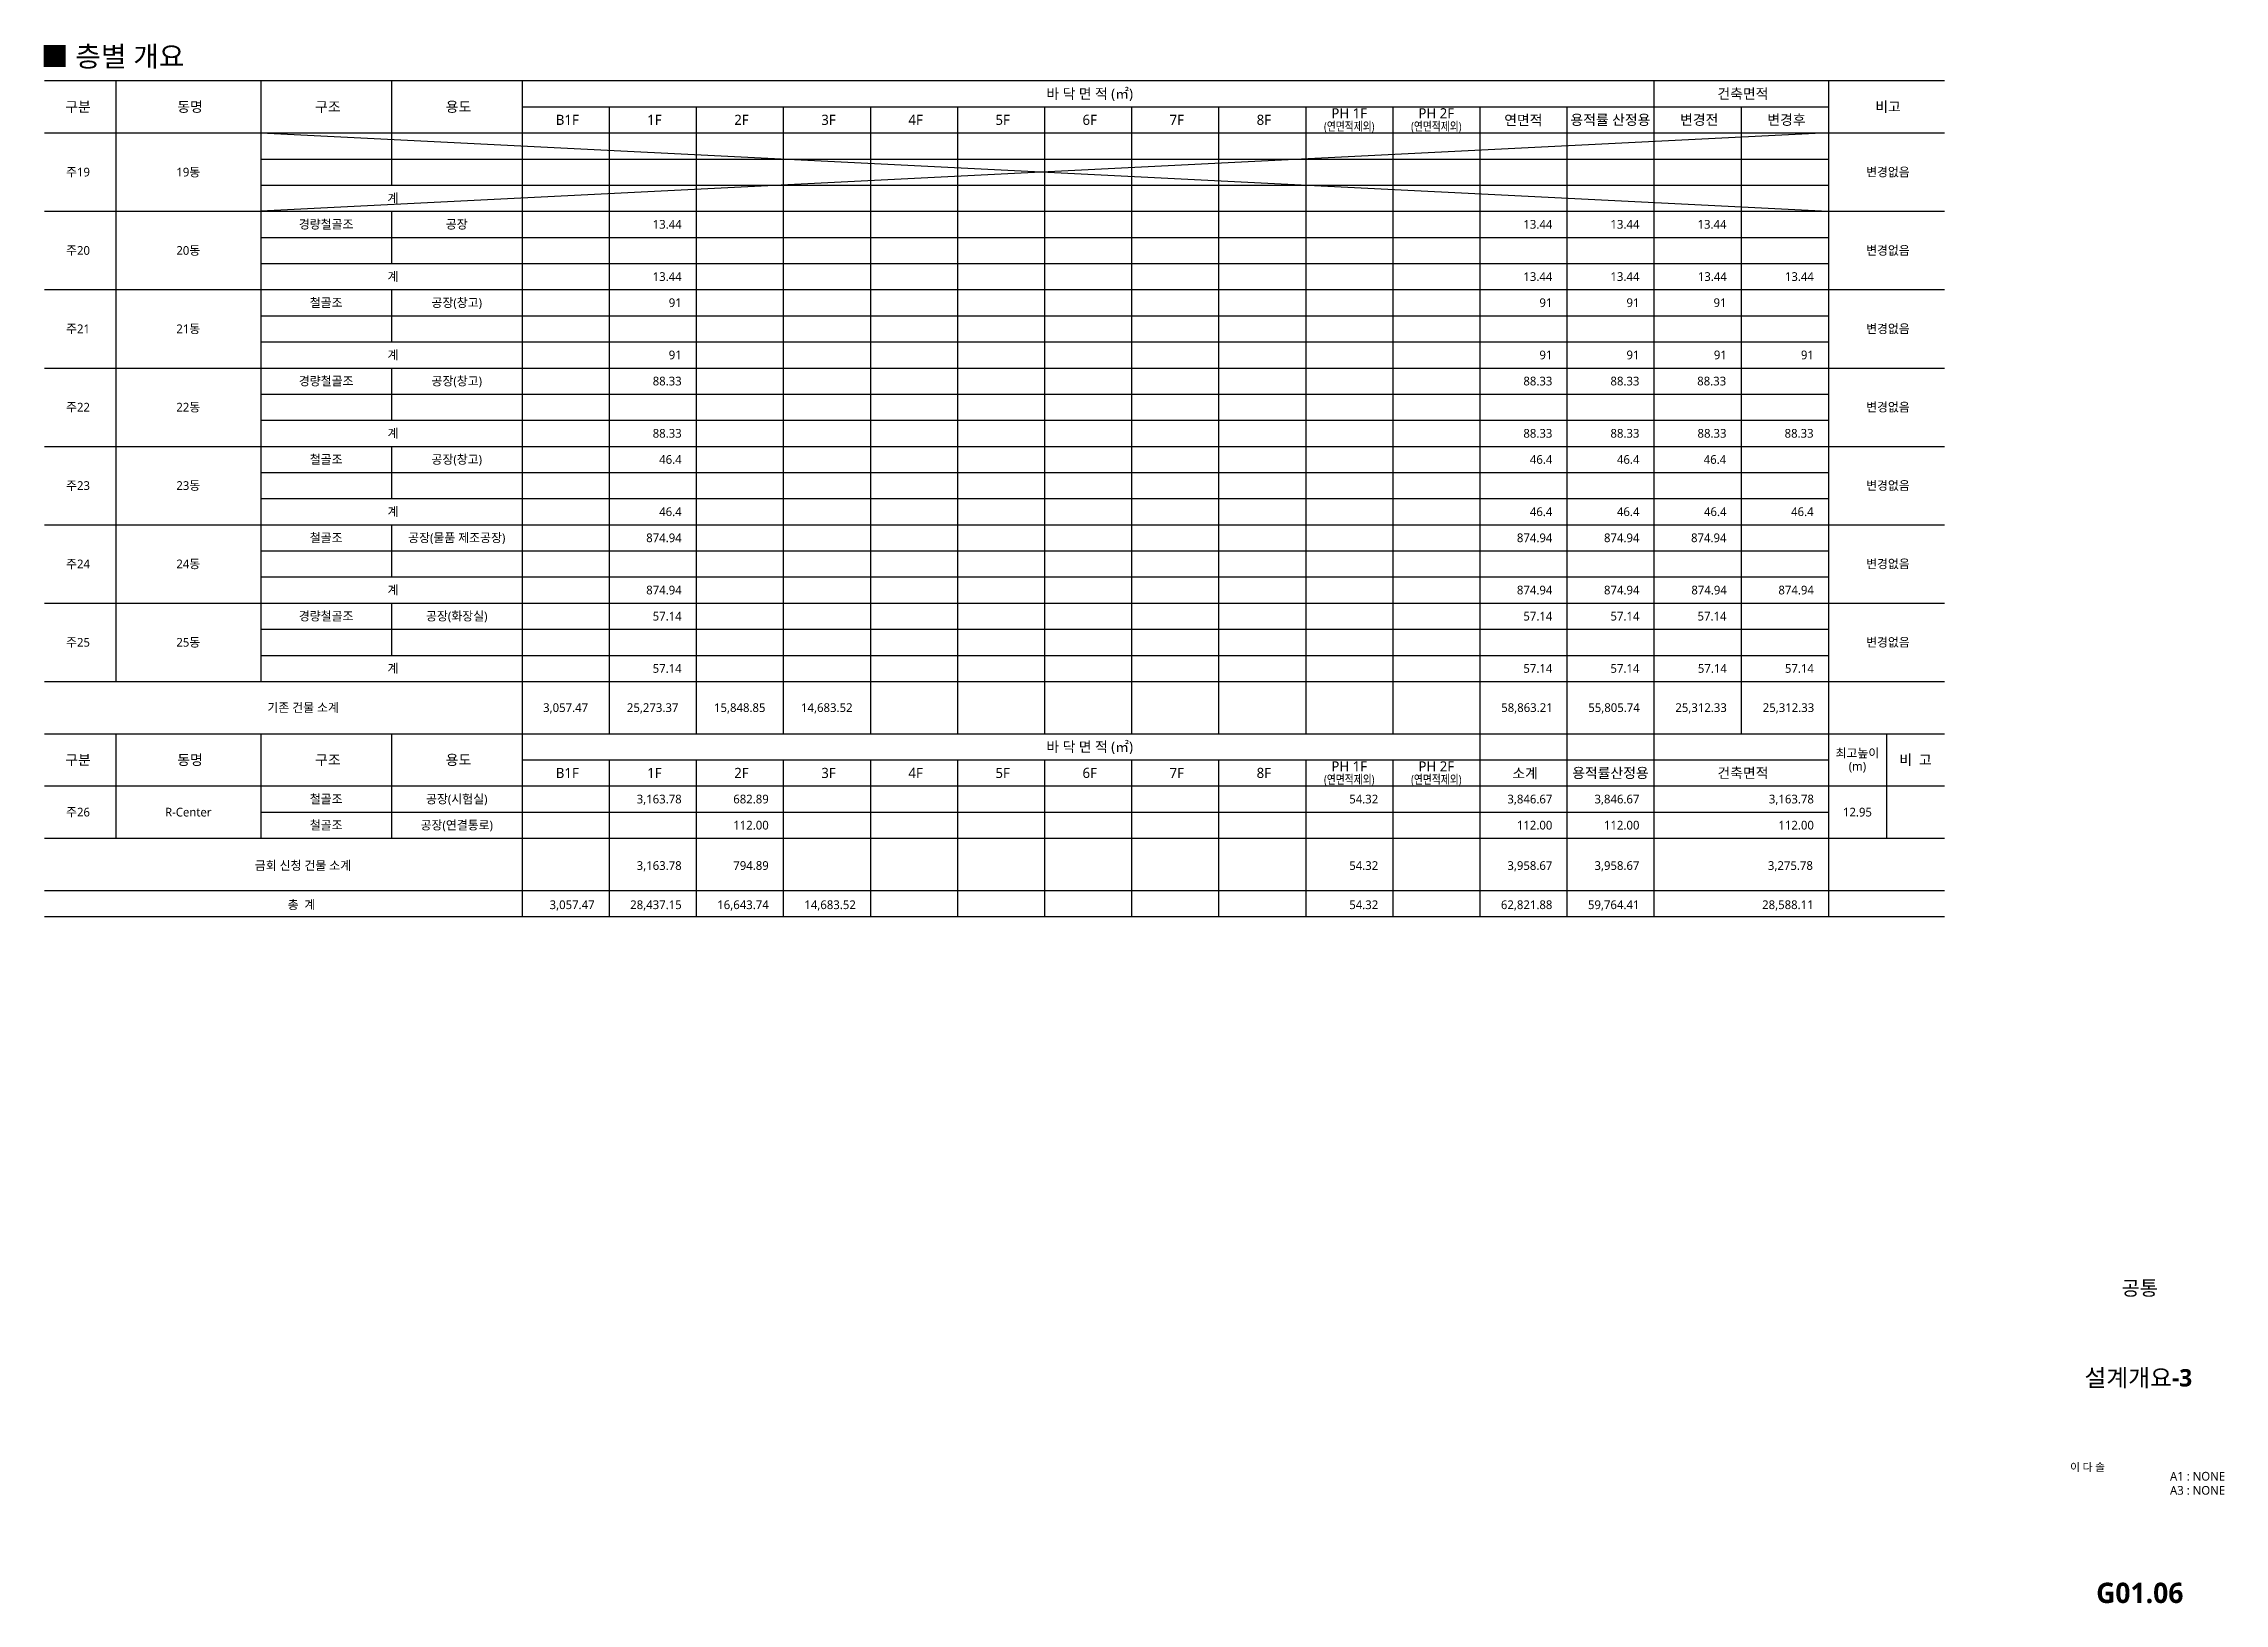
# Model space of a CAD drawing. Extents: x 5425 to 248764, y 2897 to 56672.
# Drawn here: x 173625 to 248764, y 2937 to 56672 of the extents above; entities that cross this region are included whole.
import ezdxf
from ezdxf.enums import TextEntityAlignment as Align

# ---------------------------------------------------------------- set-up
doc = ezdxf.new("R2010")
doc.units = 0
doc.header["$LTSCALE"] = 100
doc.header["$MEASUREMENT"] = 0
doc.layers.get('0').update_dxf_attribs({"linetype": 'CONTINUOUS'})
for name, color, linetype in [('ETC-8', 8, 'CONTINUOUS'), ('TEXT', 3, 'CONTINUOUS'), ('TXT', 3, 'CONTINUOUS'), ('XR-SHEET$0$TITLE', 7, 'CONTINUOUS'), ('XR-SHEET$1$SHT', 5, 'CONTINUOUS'), ('XR-SHEET$1$TEXT', 3, 'CONTINUOUS')]:
    doc.layers.add(name, color=color, linetype=linetype)
doc.layers.add('TXT-기존', color=6, linetype='CONTINUOUS', lineweight=20)
doc.styles.add('XR-SHEET$0$굴림체(옥산)', font='GulimChe.ttf')
doc.styles.add('맑은고딕B', font='malgunbd.ttf')
doc.styles.add('스타일1', font='malgun.ttf')

msp = doc.modelspace()

# ---------------------------------------------------------------- texts
at = {"layer": 'TEXT', "style": '스타일1'}
msp.add_text('■ 층별 개요', height=700, dxfattribs=at).set_placement((173529, 55881))
msp.add_text('공통', height=500, rotation=0.01218, dxfattribs=at).set_placement((245850, 13800), align=Align.MIDDLE_CENTER)
at = {"layer": 'TXT', "style": '스타일1'}
for s, height, p in [(' 바 닥 면 적 (㎡)', 350, (209610, 54947)), (' 건축면적', 350, (232116, 54947)), ('구분', 350, (174810, 54497)), (' 동명', 350, (178610, 54497)), (' 구조', 350, (183360, 54497)), (' 용도', 350, (187860, 54497)), (' B1F', 350, (191610, 54047)), (' 1F', 350, (194610, 54047)), (' 2F', 350, (197610, 54047)), (' 3F', 350, (200610, 54047)), (' 4F', 350, (203610, 54047)), (' 5F', 350, (206610, 54047)), (' 6F', 350, (209610, 54047)), (' 7F', 350, (212610, 54047)), (' 8F', 350, (215610, 54047)), ('PH 1F', 350, (218610, 54272)), ('PH 2F', 350, (221610, 54272)), ('연면적', 350, (224610, 54035)), ('용적률 산정용', 350, (227610, 54047)), (' 변경전', 350, (230610, 54047)), (' 변경후', 350, (233616, 54047)), (' 비고', 350, (237116, 54497)), ('주19', 300, (174810, 52247)), ('19동', 300, (178610, 52247)), (' 변경없음', 300, (237121, 52247)), (' 계', 300, (185610, 51347)), ('경량철골조', 300, (183360, 50447)), ('공장', 300, (187860, 50447)), ('주20', 300, (174810, 49547)), ('20동', 300, (178610, 49547)), (' 변경없음', 300, (237121, 49547)), (' 계', 300, (185610, 48647)), ('철골조', 300, (183360, 47747)), ('공장(창고)', 300, (187860, 47747)), ('주21', 300, (174810, 46847)), ('21동', 300, (178610, 46847)), (' 변경없음', 300, (237121, 46847)), (' 계', 300, (185610, 45947)), ('경량철골조', 300, (183360, 45047)), ('공장(창고)', 300, (187860, 45047)), (' 변경없음', 300, (237121, 44147)), ('주22', 300, (174810, 44147)), ('22동', 300, (178610, 44147)), (' 계', 300, (185610, 43247)), ('철골조', 300, (183360, 42347)), ('공장(창고)', 300, (187860, 42347)), ('주23', 300, (174810, 41447)), ('23동', 300, (178610, 41447)), (' 변경없음', 300, (237121, 41447)), (' 계', 300, (185610, 40547)), ('철골조', 300, (183360, 39647)), ('공장(물품 제조공장)', 300, (187860, 39647)), ('주24', 300, (174810, 38747)), ('24동', 300, (178610, 38747)), (' 변경없음', 300, (237121, 38747)), (' 계', 300, (185610, 37847)), ('경량철골조', 300, (183360, 36947)), ('공장(화장실)', 300, (187860, 36947)), ('주25', 300, (174810, 36047)), ('25동', 300, (178610, 36047)), (' 변경없음', 300, (237121, 36047)), (' 계', 300, (185610, 35147)), ('3,057.47', 300, (191610, 33797)), ('25,273.37', 300, (194610, 33797)), ('15,848.85', 300, (197610, 33797)), ('14,683.52', 300, (200610, 33797)), (' 바 닥 면 적 (㎡)', 350, (209610, 32447)), ('구분', 350, (174810, 31997)), (' 동명', 350, (178610, 31997)), (' 구조', 350, (183360, 31997)), (' 용도', 350, (187860, 31997)), (' B1F', 350, (191610, 31547)), (' 1F', 350, (194610, 31547)), (' 2F', 350, (197610, 31547)), (' 3F', 350, (200610, 31547)), (' 4F', 350, (203610, 31547)), (' 5F', 350, (206610, 31547)), (' 6F', 350, (209610, 31547)), (' 7F', 350, (212610, 31547)), (' 8F', 350, (215610, 31547)), ('PH 1F', 350, (218610, 31772)), ('PH 2F', 350, (221610, 31772)), (' 소계', 350, (224610, 31535)), ('용적률산정용', 350, (227610, 31547)), (' 건축면적', 350, (232116, 31547)), ('비  고', 350, (238121, 31997)), ('철골조', 300, (183360, 30647)), ('공장(시험실)', 300, (187860, 30647)), ('주26', 300, (174810, 30197)), ('R-Center', 300, (178610, 30197)), ('철골조', 300, (183360, 29747)), ('공장(연결통로)', 300, (187860, 29747))]:
    msp.add_text(s, height=height, dxfattribs=at).set_placement(p, align=Align.MIDDLE_CENTER)
at = {"layer": 'TXT', "style": '스타일1', "width": 0.8}
for p in [(218610, 53822), (221610, 53822), (218610, 31322), (221610, 31322)]:
    msp.add_text('(연면적제외)', height=300, dxfattribs=at).set_placement(p, align=Align.MIDDLE_CENTER)
at = {"layer": 'TXT', "style": '스타일1'}
for s, p in [('13.44', (195610, 50447)), ('13.44', (225610, 50447)), ('13.44', (228610, 50447)), ('13.44', (231610, 50447)), ('13.44', (195610, 48647)), ('13.44', (225610, 48647)), ('13.44', (228610, 48647)), ('13.44', (231621, 48647)), ('13.44', (234621, 48647)), ('91', (195610, 47747)), ('91', (225610, 47747)), ('91', (228610, 47747)), ('91', (231610, 47747)), ('91', (195610, 45947)), ('91', (225610, 45947)), ('91', (228610, 45947)), ('91', (231621, 45947)), ('91', (234621, 45947)), ('88.33', (195610, 45047)), ('88.33', (225610, 45047)), ('88.33', (228610, 45047)), ('88.33', (231599, 45047)), ('88.33', (195610, 43247)), ('88.33', (225610, 43247)), ('88.33', (228610, 43247)), ('88.33', (231610, 43247)), ('88.33', (234610, 43247)), ('46.4', (195610, 42347)), ('46.4', (225610, 42347)), ('46.4', (228610, 42347)), ('46.4', (231599, 42347)), ('46.4', (195610, 40547)), ('46.4', (225610, 40547)), ('46.4', (228610, 40547)), ('46.4', (231610, 40547)), ('46.4', (234610, 40547)), ('874.94', (195610, 39647)), ('874.94', (225610, 39647)), ('874.94', (228610, 39647)), ('874.94', (231610, 39647)), ('874.94', (195610, 37847)), ('874.94', (225610, 37847)), ('874.94', (228610, 37847)), ('874.94', (231621, 37847)), ('874.94', (234621, 37847)), ('57.14', (195610, 36947)), ('57.14', (225610, 36947)), ('57.14', (228610, 36947)), ('57.14', (231610, 36947)), ('57.14', (195610, 35147)), ('57.14', (225610, 35147)), ('57.14', (228610, 35147)), ('57.14', (231621, 35147)), ('57.14', (234621, 35147)), ('3,163.78', (195610, 30647)), ('682.89', (198610, 30647)), ('54.32', (219610, 30647)), ('3,846.67', (225610, 30647)), ('3,846.67', (228610, 30647)), ('3,163.78', (234621, 30647)), ('112.00', (198610, 29747)), ('112.00', (225610, 29747)), ('112.00', (228610, 29747)), ('112.00', (234621, 29747))]:
    msp.add_text(s, height=300, dxfattribs=at).set_placement(p, align=Align.MIDDLE_RIGHT)
at = {"layer": 'TXT', "color": 3, "style": '스타일1'}
for s, p in [('최고높이', (236121, 32228)), ('(m)', (236121, 31778))]:
    msp.add_text(s, height=300, dxfattribs=at).set_placement(p, align=Align.MIDDLE_CENTER)
at = {"layer": 'TXT-기존', "color": 4, "style": '스타일1'}
for s, p in [(' 기존 건물 소계', (182516, 33797)), ('12.95', (236121, 30197)), (' 금회 신청 건물 소계', (182510, 28356)), ('총  계', (182510, 27006))]:
    msp.add_text(s, height=300, dxfattribs=at).set_placement(p, align=Align.MIDDLE_CENTER)
for s, p in [('58,863.21', (225621, 33797)), ('55,805.74', (228621, 33797)), ('25,312.33', (231621, 33797)), ('25,312.33', (234632, 33797)), ('3,163.78', (195610, 28356)), ('794.89', (198610, 28356)), ('54.32', (219610, 28356)), ('3,958.67', (225610, 28356)), ('3,958.67', (228610, 28356)), ('3,275.78', (234587, 28356)), ('3,057.47', (192610, 27006)), ('28,437.15', (195610, 27006)), ('16,643.74', (198610, 27006)), ('14,683.52', (201610, 27006)), ('54.32', (219610, 27006)), ('62,821.88', (225610, 27006)), ('59,764.41', (228610, 27006)), ('28,588.11', (234612, 27006))]:
    msp.add_text(s, height=300, dxfattribs=at).set_placement(p, align=Align.MIDDLE_RIGHT)

# ---------------------------------------------------------------- blocks, each defined once
blk = doc.blocks.new('XR-SHEET$0$TITLE')
at = {"layer": 'XR-SHEET$0$TITLE', "true_color": 0x000000, "style": 'XR-SHEET$0$굴림체(옥산)'}
for tag, height, p in [('동명칭', 6, (776.77, -457.26)), ('SCALE-A1', 3, (797.5, -522)), ('SCALE-A3', 3, (797.5, -527)), ('DATA', 3, (797.5, -540))]:
    blk.add_attdef(tag, text='', height=height, dxfattribs=at).set_placement(p, align=Align.MIDDLE)
for tag, height, p in [('TITLE1', 6, (776.5, -479.4)), ('TITLE4', 6, (776.5, -484.39)), ('TITLE2', 6, (776.5, -489)), ('TITLE5', 6, (776.5, -493.99)), ('TITLE3', 6, (776.5, -498.7)), ('NAME-1', 3, (760.16, -517.5)), ('NAME-2', 3, (760.16, -526.5)), ('A0.00', 7, (776.5, -561))]:
    blk.add_attdef(tag, text='', height=height, dxfattribs=at).set_placement(p, align=Align.MIDDLE_CENTER)

# ---------------------------------------------------------------- linework, layer by layer
at = {"color": 2}
for p, q in [((173660, 55397), (239121, 55397)), ((181110, 55397), (181110, 34697)), ((229110, 55397), (229110, 32897)), ((235121, 55397), (235121, 32897)), ((223110, 54497), (223110, 32897)), ((226110, 54497), (226110, 32897)), ((173660, 53597), (239121, 53597)), ((223110, 32897), (223110, 26597)), ((226110, 32897), (226110, 26597)), ((229110, 32897), (229110, 26597)), ((235121, 32897), (235121, 26597))]:
    msp.add_line(p, q, dxfattribs=at)
at = {"color": 1}
for p, q in [((181110, 53597), (235110, 50897)), ((235121, 53597), (181110, 50897))]:
    msp.add_line(p, q, dxfattribs=at)
at = {"layer": 'ETC-8'}
for p, q in [((176110, 55397), (176110, 34697)), ((185610, 55397), (185610, 51797)), ((190110, 55397), (190110, 32897)), ((190110, 54497), (235110, 54497)), ((193110, 54497), (193110, 32897)), ((196110, 54497), (196110, 32897)), ((199110, 54497), (199110, 32897)), ((202110, 54497), (202110, 32897)), ((205110, 54497), (205110, 32897)), ((208110, 54497), (208110, 32897)), ((211110, 54497), (211110, 32897)), ((214110, 54497), (214110, 32897)), ((217110, 54497), (217110, 32897)), ((220110, 54497), (220110, 32897)), ((232110, 54497), (232110, 32897)), ((181110, 52697), (235110, 52697)), ((181110, 51797), (235110, 51797)), ((181110, 51797), (235110, 51797)), ((181110, 50897), (235110, 50897)), ((181110, 50897), (235110, 50897)), ((185610, 50897), (185610, 49097)), ((181110, 49997), (235110, 49997)), ((181110, 49097), (235110, 49097)), ((181110, 49097), (235110, 49097)), ((181110, 48197), (235110, 48197)), ((181110, 48197), (235110, 48197)), ((185610, 48197), (185610, 46397)), ((181110, 47297), (235110, 47297)), ((181110, 46397), (235110, 46397)), ((181110, 46397), (235110, 46397)), ((181110, 45497), (235110, 45497)), ((181110, 45497), (235110, 45497)), ((185610, 45497), (185610, 43697)), ((181110, 44597), (235110, 44597)), ((181110, 43697), (235110, 43697)), ((181110, 43697), (235110, 43697)), ((181110, 42797), (235110, 42797)), ((181110, 42797), (235110, 42797)), ((185610, 42797), (185610, 40997)), ((181110, 41897), (235110, 41897)), ((181110, 40997), (235110, 40997)), ((181110, 40997), (235110, 40997)), ((181110, 40097), (235110, 40097)), ((181110, 40097), (235110, 40097)), ((185610, 40097), (185610, 38297)), ((181110, 39197), (235110, 39197)), ((181110, 38297), (235110, 38297)), ((181110, 38297), (235110, 38297)), ((181110, 37397), (235110, 37397)), ((181110, 37397), (235110, 37397)), ((185610, 37397), (185610, 35597)), ((181110, 36497), (235110, 36497)), ((181110, 35597), (235110, 35597)), ((181110, 35597), (235110, 35597)), ((190110, 32897), (190110, 26597)), ((190110, 31997), (235121, 31997)), ((193110, 31997), (193110, 26597)), ((196110, 31997), (196110, 26597)), ((199110, 31997), (199110, 26597)), ((202110, 31997), (202110, 26597)), ((205110, 31997), (205110, 26597)), ((208110, 31997), (208110, 26597)), ((211110, 31997), (211110, 26597)), ((214110, 31997), (214110, 26597)), ((217110, 31997), (217110, 26597)), ((220110, 31997), (220110, 26597)), ((181110, 30197), (235121, 30197))]:
    msp.add_line(p, q, dxfattribs=at)
at = {"layer": 'ETC-8', "color": 4}
for p, q in [((173660, 50897), (239121, 50897)), ((173660, 48197), (239121, 48197)), ((173660, 45497), (239121, 45497)), ((173660, 42797), (239121, 42797)), ((173660, 40097), (239121, 40097)), ((173660, 37397), (239121, 37397)), ((237121, 32897), (237121, 29297)), ((173660, 31097), (239121, 31097))]:
    msp.add_line(p, q, dxfattribs=at)
at = {"layer": 'ETC-8', "color": 2}
for p, q in [((173660, 34697), (239121, 34697)), ((173660, 32897), (239121, 32897)), ((173660, 29297), (239121, 29297)), ((173660, 27497), (239121, 27497)), ((173660, 26597), (239121, 26597))]:
    msp.add_line(p, q, dxfattribs=at)
at = {"layer": 'ETC-8', "color": 3}
for p, q in [((176110, 32897), (176110, 29297)), ((181110, 32897), (181110, 29297)), ((185610, 32897), (185610, 29297))]:
    msp.add_line(p, q, dxfattribs=at)

# ---------------------------------------------------------------- block references
at = {"layer": 'TEXT'}
ref = msp.add_blockref('XR-SHEET$0$TITLE', (168200, 0), dxfattribs=dict(at, xscale=100, yscale=100, zscale=100))
ref.add_attrib('TITLE2', '설계개요-3', dxfattribs={"layer": 'XR-SHEET$1$SHT', "color": 4, "true_color": 0x000004, "height": 600, "style": '맑은고딕B'}).set_placement((245800, 10709), align=Align.MIDDLE_CENTER)
ref.add_attrib('NAME-1', '이 다 솔', dxfattribs={"layer": 'XR-SHEET$1$TEXT', "color": 3, "true_color": 0x000003, "height": 270, "style": '스타일1'}).set_placement((243450, 7633, 1377), align=Align.MIDDLE_LEFT)
ref.add_attrib('SCALE-A1', 'A1 : NONE', dxfattribs={"layer": 'XR-SHEET$1$SHT', "color": 3, "true_color": 0x000003, "height": 300, "style": '스타일1'}).set_placement((247839, 7317), align=Align.MIDDLE_CENTER)
ref.add_attrib('SCALE-A3', 'A3 : NONE', dxfattribs={"layer": 'XR-SHEET$1$SHT', "color": 3, "true_color": 0x000003, "height": 300, "style": '스타일1'}).set_placement((247839, 6831), align=Align.MIDDLE_CENTER)
ref.add_attrib('A0.00', 'G01.06', dxfattribs={"layer": 'XR-SHEET$1$SHT', "color": 4, "true_color": 0x000004, "height": 700, "style": '맑은고딕B'}).set_placement((245850, 3300), align=Align.MIDDLE_CENTER)

msp.set_redraw_order([(e.dxf.handle, doc.entitydb.next_handle()) for e in msp.query("TEXT MTEXT ATTDEF DIMENSION ARC_DIMENSION")])  # texts and dimensions are drawn at this point

doc.saveas('drawing.dxf')
